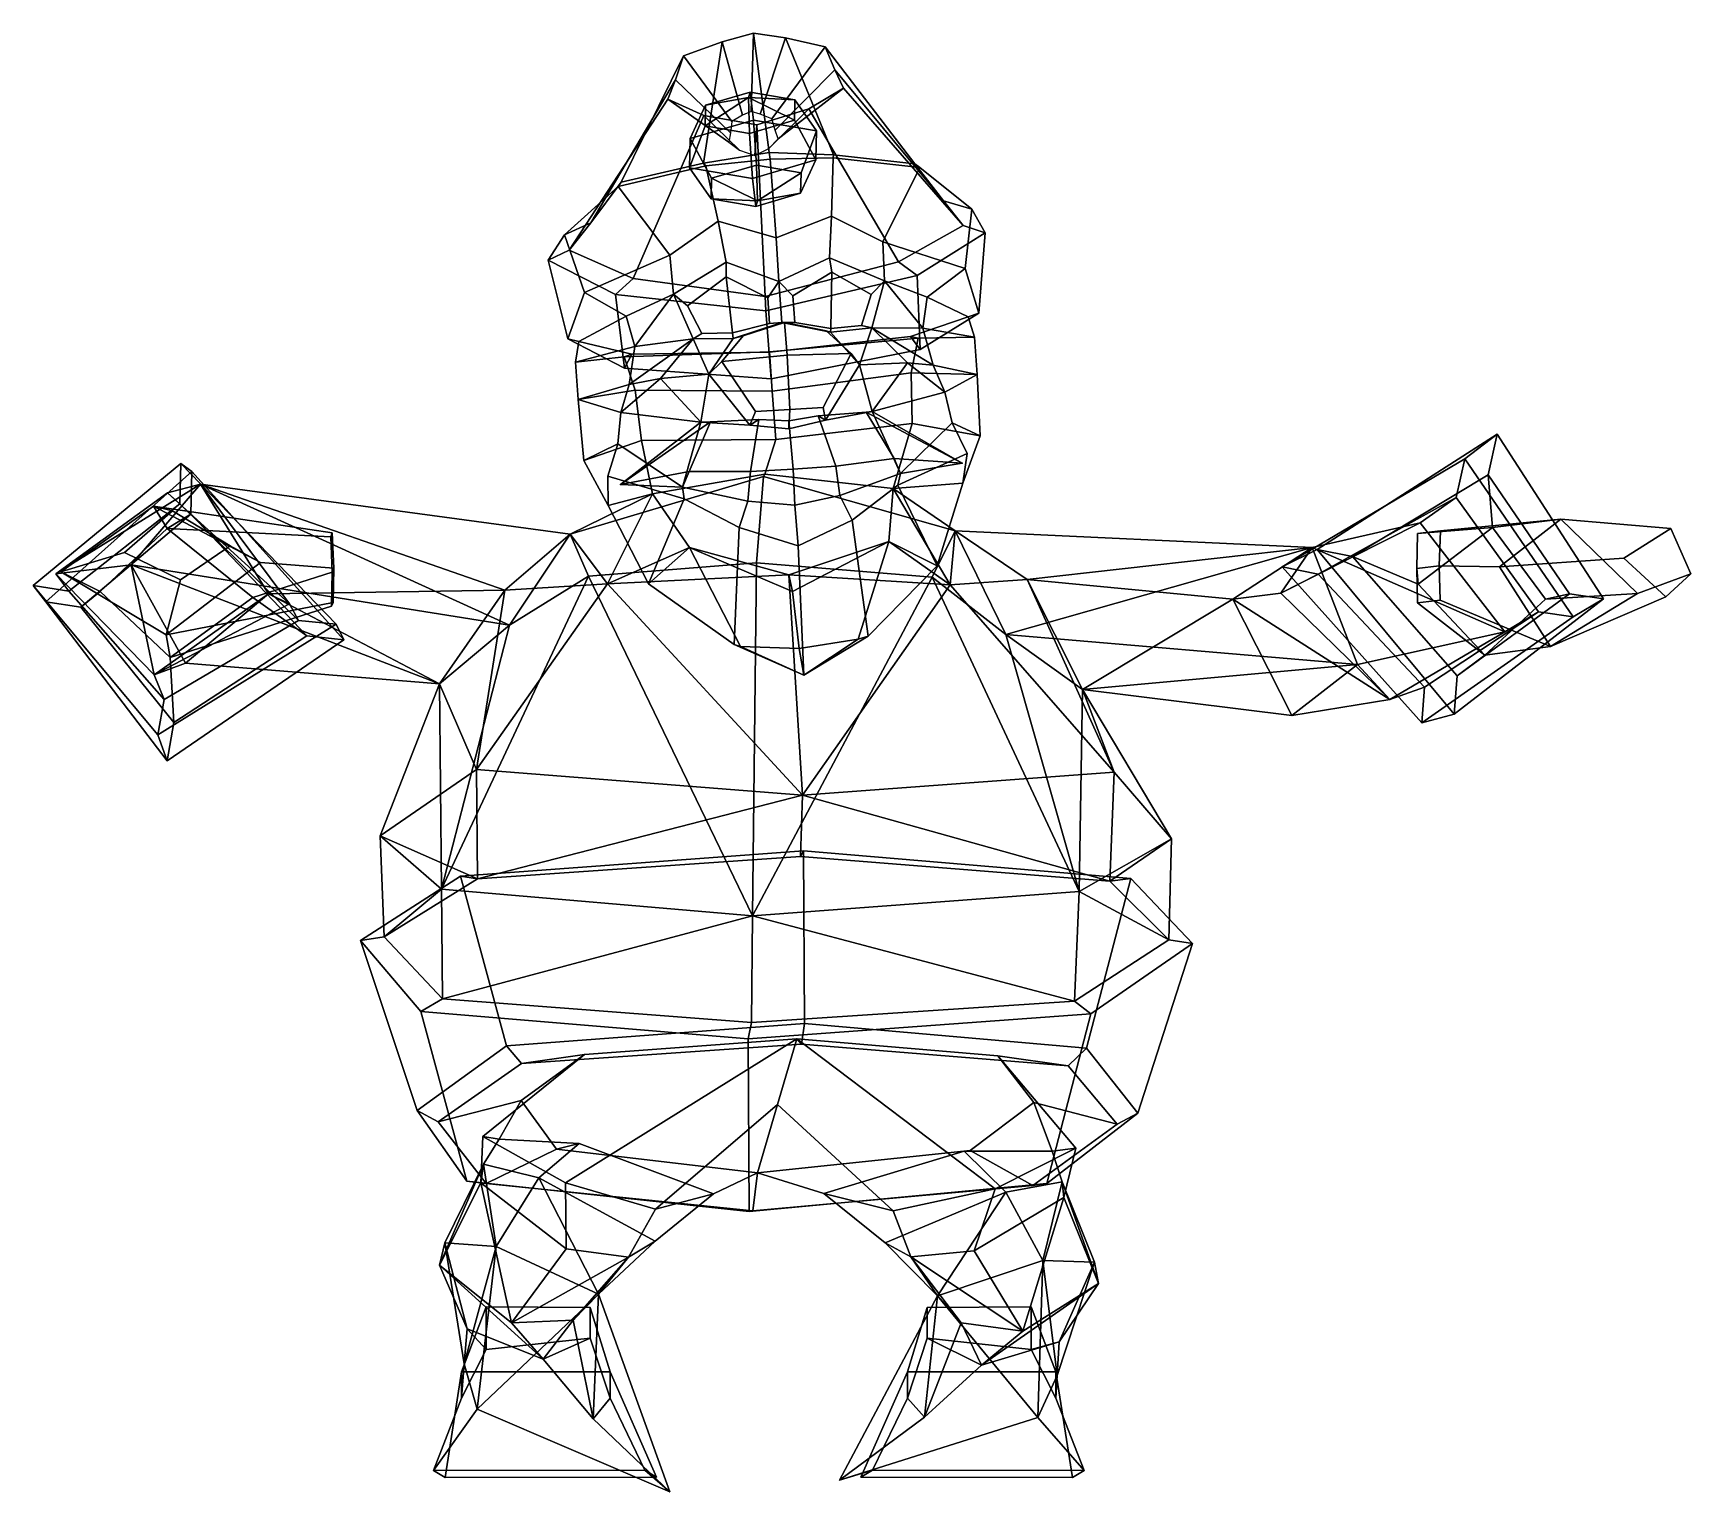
# Model space of a CAD drawing. Extents: x -229 to 297, y -158 to 306.
import ezdxf

# ---------------------------------------------------------------- set-up
doc = ezdxf.new("R2010")
doc.units = 0

msp = doc.modelspace()

# ---------------------------------------------------------------- linework, layer by layer
for p in [(65.963371, 169.107483, 64.76181), (-42.599651, 162.29068, 68.945084)]:
    msp.add_point(p)
for points in [[(4.630271, 267.676697, 61.024548), (-0.316108, 305.607971, -5.180928), (-10.290606, 302.865021, -6.272104), (-16.185564, 264.353638, 54.349392)], [(-1.100479, 280.745239, -64.501198), (-3.828835, 279.557404, -63.794846), (-10.290606, 302.865021, -6.272104), (-0.316108, 305.607971, -5.180928)], [(-1.100479, 280.745239, -64.501198), (-0.316108, 305.607971, -5.180928), (9.806448, 304.119659, -7.04316), (1.798556, 279.906006, -64.009499)], [(4.630271, 267.676697, 61.024548), (25.124779, 266.94754, 52.757576), (9.806448, 304.119659, -7.04316), (-0.316108, 305.607971, -5.180928)], [(-42.34407, 258.27179, 42.667709), (-16.185564, 264.353638, 54.349392), (-10.290606, 302.865021, -6.272104), (-22.617134, 298.462463, -8.324651)], [(-3.828835, 279.557404, -63.794846), (-7.169684, 277.604736, -62.635399), (-22.617134, 298.462463, -8.324651), (-10.290606, 302.865021, -6.272104)], [(1.798556, 279.906006, -64.009499), (9.806448, 304.119659, -7.04316), (22.386675, 301.271973, -10.051295), (5.431866, 278.385315, -63.116081)], [(5.431866, 278.385315, -63.116081), (22.386675, 301.271973, -10.051295), (25.443998, 293.97995, -15.37022), (6.515977, 274.856842, -61.031815)], [(50.865116, 264.124481, 39.076065), (22.386675, 301.271973, -10.051295), (9.806448, 304.119659, -7.04316), (25.124779, 266.94754, 52.757576)], [(60.062054, 252.404388, 12.429144), (25.443998, 293.97995, -15.37022), (22.386675, 301.271973, -10.051295), (50.865116, 264.124481, 39.076065)], [(-52.020313, 245.366608, 16.748028), (-42.34407, 258.27179, 42.667709), (-22.617134, 298.462463, -8.324651), (-25.151922, 290.82132, -13.429025)], [(-7.169684, 277.604736, -62.635399), (-7.651423, 273.979248, -60.491405), (-25.151922, 290.82132, -13.429025), (-22.617134, 298.462463, -8.324651)], [(-58.913609, 236.671326, -5.548073), (-52.020313, 245.366608, 16.748028), (-25.151922, 290.82132, -13.429025), (-27.501038, 284.638641, -17.53475)], [(-7.651423, 273.979248, -60.491405), (-8.125264, 271.0495, -58.758713), (-27.501038, 284.638641, -17.53475), (-25.151922, 290.82132, -13.429025)], [(6.515977, 274.856842, -61.031815), (25.443998, 293.97995, -15.37022), (28.214622, 288.116882, -19.672373), (7.475719, 272.0159, -59.353809)], [(66.258003, 244.531006, -10.371326), (28.214622, 288.116882, -19.672373), (25.443998, 293.97995, -15.37022), (60.062054, 252.404388, 12.429144)], [(-38.582764, 227.753815, -25.949068), (-58.913609, 236.671326, -5.548073), (-27.501038, 284.638641, -17.53475), (-16.107506, 279.449585, -22.073414)], [(-8.125264, 271.0495, -58.758713), (-4.75515, 268.423065, -57.211166), (-16.107506, 279.449585, -22.073414), (-27.501038, 284.638641, -17.53475)], [(-0.317242, 278.005402, -48.662613), (-1.348292, 286.883026, -61.347435), (-15.616786, 282.730499, -67.737862), (-20.49596, 272.132874, -57.700016)], [(-15.616786, 282.730499, -67.737862), (-1.878843, 285.138184, -78.087494), (-15.741692, 276.185486, -81.60247)], [(-1.878843, 285.138184, -78.087494), (-1.598104, 273.792908, -89.076721), (-15.741692, 276.185486, -81.60247)], [(-1.348292, 286.883026, -61.347435), (-1.878843, 285.138184, -78.087494), (-15.616786, 282.730499, -67.737862)], [(-1.348292, 286.883026, -61.347435), (12.795329, 284.490479, -68.821632), (-1.878843, 285.138184, -78.087494)], [(-1.878843, 285.138184, -78.087494), (12.670424, 277.945465, -82.686241), (-1.598104, 273.792908, -89.076721)], [(12.795329, 284.490479, -68.821632), (12.670424, 277.945465, -82.686241), (-1.878843, 285.138184, -78.087494)], [(-0.317242, 278.005402, -48.662613), (19.68483, 274.621857, -59.232697), (12.795329, 284.490479, -68.821632), (-1.348292, 286.883026, -61.347435)], [(7.475719, 272.0159, -59.353809), (28.214622, 288.116882, -19.672373), (17.233112, 281.530975, -23.352581), (4.580581, 269.001373, -57.567276)], [(19.68483, 274.621857, -59.232697), (19.508184, 265.365753, -78.840294), (12.670424, 277.945465, -82.686241), (12.795329, 284.490479, -68.821632)], [(45.696747, 233.045837, -29.196623), (17.233112, 281.530975, -23.352581), (28.214622, 288.116882, -19.672373), (66.258003, 244.531006, -10.371326)], [(3.38728, 221.946472, -45.752213), (-38.582764, 227.753815, -25.949068), (-16.107506, 279.449585, -22.073414), (0.701592, 276.523926, -25.481503)], [(-20.49596, 272.132874, -57.700016), (-15.616786, 282.730499, -67.737862), (-15.741692, 276.185486, -81.60247), (-20.672606, 262.87677, -77.307617)], [(-4.75515, 268.423065, -57.211166), (0.07271, 266.812073, -56.266178), (0.701592, 276.523926, -25.481503), (-16.107506, 279.449585, -22.073414)], [(4.580581, 269.001373, -57.567276), (17.233112, 281.530975, -23.352581), (0.701592, 276.523926, -25.481503), (0.07271, 266.812073, -56.266178)], [(3.38728, 221.946472, -45.752213), (0.701592, 276.523926, -25.481503), (17.233112, 281.530975, -23.352581), (45.696747, 233.045837, -29.196623)], [(-15.741692, 276.185486, -81.60247), (-1.598104, 273.792908, -89.076721), (-0.67053, 259.493195, -87.877724), (-20.672606, 262.87677, -77.307617)], [(-0.317242, 278.005402, -48.662613), (-20.49596, 272.132874, -57.700016), (-13.658161, 259.553192, -53.854012), (0.610333, 263.705688, -47.463593)], [(12.670424, 277.945465, -82.686241), (19.508184, 265.365753, -78.840294), (-0.67053, 259.493195, -87.877724), (-1.598104, 273.792908, -89.076721)], [(-0.317242, 278.005402, -48.662613), (0.610333, 263.705688, -47.463593), (14.753952, 261.313171, -54.937782), (19.68483, 274.621857, -59.232697)], [(19.68483, 274.621857, -59.232697), (14.753952, 261.313171, -54.937782), (14.629045, 254.768127, -68.802399), (19.508184, 265.365753, -78.840294)], [(-20.49596, 272.132874, -57.700016), (-20.672606, 262.87677, -77.307617), (-13.783068, 253.008148, -67.718628), (-13.658161, 259.553192, -53.854012)], [(-15.513602, 263.533997, 59.866814), (-16.185564, 264.353638, 54.349392), (-42.34407, 258.27179, 42.667709), (-43.354504, 256.904938, 48.054173)], [(-11.574131, 245.912109, 69.197556), (-15.513602, 263.533997, 59.866814), (-43.354504, 256.904938, 48.054173), (-26.908524, 235.068207, 60.494114)], [(4.934192, 265.573578, 65.484741), (4.630271, 267.676697, 61.024548), (-16.185564, 264.353638, 54.349392), (-15.513602, 263.533997, 59.866814)], [(6.857556, 240.672058, 74.821358), (4.934192, 265.573578, 65.484741), (-15.513602, 263.533997, 59.866814), (-11.574131, 245.912109, 69.197556)], [(0.610333, 263.705688, -47.463593), (-13.658161, 259.553192, -53.854012), (0.891062, 252.360474, -58.452759)], [(14.629045, 254.768127, -68.802399), (0.36052, 250.615601, -75.192871), (-0.67053, 259.493195, -87.877724), (19.508184, 265.365753, -78.840294)], [(0.610333, 263.705688, -47.463593), (0.891062, 252.360474, -58.452759), (14.753952, 261.313171, -54.937782)], [(4.934192, 265.573578, 65.484741), (24.985357, 266.076965, 58.306263), (25.124779, 266.94754, 52.757576), (4.630271, 267.676697, 61.024548)], [(6.857556, 240.672058, 74.821358), (24.479839, 247.479858, 68.0765), (24.985357, 266.076965, 58.306263), (4.934192, 265.573578, 65.484741)], [(24.479839, 247.479858, 68.0765), (40.771084, 239.317871, 57.886215), (52.448238, 262.920502, 44.362595), (24.985357, 266.076965, 58.306263)], [(24.985357, 266.076965, 58.306263), (52.448238, 262.920502, 44.362595), (50.865116, 264.124481, 39.076065), (25.124779, 266.94754, 52.757576)], [(52.448238, 262.920502, 44.362595), (69.021225, 249.701233, 14.510104), (60.062054, 252.404388, 12.429144), (50.865116, 264.124481, 39.076065)], [(-43.354504, 256.904938, 48.054173), (-42.34407, 258.27179, 42.667709), (-52.020313, 245.366608, 16.748028), (-60.385616, 241.575623, 19.496555)], [(-13.783068, 253.008148, -67.718628), (-20.672606, 262.87677, -77.307617), (-0.67053, 259.493195, -87.877724), (0.36052, 250.615601, -75.192871)], [(-13.658161, 259.553192, -53.854012), (-13.783068, 253.008148, -67.718628), (0.891062, 252.360474, -58.452759)], [(14.753952, 261.313171, -54.937782), (0.891062, 252.360474, -58.452759), (14.629045, 254.768127, -68.802399)], [(40.771084, 239.317871, 57.886215), (66.925316, 230.834869, 39.598503), (69.021225, 249.701233, 14.510104), (52.448238, 262.920502, 44.362595)], [(-26.908524, 235.068207, 60.494114), (-43.354504, 256.904938, 48.054173), (-60.385616, 241.575623, 19.496555), (-54.032806, 223.239777, 44.259396)], [(0.891062, 252.360474, -58.452759), (-13.783068, 253.008148, -67.718628), (0.36052, 250.615601, -75.192871)], [(0.891062, 252.360474, -58.452759), (0.36052, 250.615601, -75.192871), (14.629045, 254.768127, -68.802399)], [(69.021225, 249.701233, 14.510104), (73.242737, 242.201172, -11.416227), (66.258003, 244.531006, -10.371326), (60.062054, 252.404388, 12.429144)], [(66.925316, 230.834869, 39.598503), (71.201149, 216.748932, 3.050301), (73.242737, 242.201172, -11.416227), (69.021225, 249.701233, 14.510104)], [(-60.385616, 241.575623, 19.496555), (-52.020313, 245.366608, 16.748028), (-58.913609, 236.671326, -5.548073), (-65.612022, 233.48233, -6.065719)], [(-11.574131, 245.912109, 69.197556), (-26.908524, 235.068207, 60.494114), (-25.794008, 222.785522, 61.430492), (-8.995593, 232.931396, 72.238167)], [(6.857556, 240.672058, 74.821358), (-11.574131, 245.912109, 69.197556), (-8.995593, 232.931396, 72.238167), (7.729672, 226.730896, 74.736641)], [(6.857556, 240.672058, 74.821358), (7.729672, 226.730896, 74.736641), (23.779226, 234.261353, 71.078789), (24.479839, 247.479858, 68.0765)], [(24.479839, 247.479858, 68.0765), (23.779226, 234.261353, 71.078789), (41.274529, 226.996826, 58.846134), (40.771084, 239.317871, 57.886215)], [(73.242737, 242.201172, -11.416227), (51.671406, 228.68219, -31.833055), (45.696747, 233.045837, -29.196623), (66.258003, 244.531006, -10.371326)], [(-54.032806, 223.239777, 44.259396), (-60.385616, 241.575623, 19.496555), (-65.612022, 233.48233, -6.065719), (-59.304516, 208.554321, 8.079093)], [(54.802147, 221.795776, 41.588837), (66.925316, 230.834869, 39.598503), (40.771084, 239.317871, 57.886215), (41.274529, 226.996826, 58.846134)], [(71.201149, 216.748932, 3.050301), (52.615505, 205.160217, -21.27718), (51.671406, 228.68219, -31.833055), (73.242737, 242.201172, -11.416227)], [(-65.612022, 233.48233, -6.065719), (-58.913609, 236.671326, -5.548073), (-38.582764, 227.753815, -25.949068), (-44.14996, 222.665466, -28.140759)], [(-59.304516, 208.554321, 8.079093), (-65.612022, 233.48233, -6.065719), (-44.14996, 222.665466, -28.140759), (-41.336758, 199.260834, -17.656904)], [(-40.758957, 215.79541, 45.271107), (-25.794008, 222.785522, 61.430492), (-26.908524, 235.068207, 60.494114), (-54.032806, 223.239777, 44.259396)], [(-9.037699, 228.282227, 70.619377), (-8.995593, 232.931396, 72.238167), (-25.794008, 222.785522, 61.430492), (-21.336418, 219.036194, 61.495525)], [(-9.037699, 228.282227, 70.619377), (4.200014, 221.622467, 72.452965), (7.729672, 226.730896, 74.736641), (-8.995593, 232.931396, 72.238167)], [(51.671406, 228.68219, -31.833055), (3.542481, 217.435944, -49.074512), (3.38728, 221.946472, -45.752213), (45.696747, 233.045837, -29.196623)], [(24.521624, 229.738464, 69.170097), (23.779226, 234.261353, 71.078789), (7.729672, 226.730896, 74.736641), (12.15633, 222.246277, 72.325356)], [(24.521624, 229.738464, 69.170097), (36.996025, 222.592163, 56.625759), (41.274529, 226.996826, 58.846134), (23.779226, 234.261353, 71.078789)], [(-44.14996, 222.665466, -28.140759), (-38.582764, 227.753815, -25.949068), (3.38728, 221.946472, -45.752213), (3.542481, 217.435944, -49.074512)], [(-6.994915, 210.484741, 70.136894), (-9.037699, 228.282227, 70.619377), (-21.336418, 219.036194, 61.495525), (-16.714855, 210.287567, 65.12468)], [(4.200014, 221.622467, 72.452965), (-9.037699, 228.282227, 70.619377), (-6.994915, 210.484741, 70.136894), (4.775233, 213.420837, 74.016075)], [(52.615505, 205.160217, -21.27718), (5.2871, 195.84848, -38.976254), (3.542481, 217.435944, -49.074512), (51.671406, 228.68219, -31.833055)], [(4.775233, 213.420837, 74.016075), (8.643094, 213.714264, 77.230461), (7.729672, 226.730896, 74.736641), (4.200014, 221.622467, 72.452965)], [(12.761602, 213.710571, 74.123917), (12.15633, 222.246277, 72.325356), (7.729672, 226.730896, 74.736641), (8.643094, 213.714264, 77.230461)], [(12.15633, 222.246277, 72.325356), (12.761602, 213.710571, 74.123917), (24.231125, 211.832977, 68.323227), (24.521624, 229.738464, 69.170097)], [(24.231125, 211.832977, 68.323227), (33.935085, 212.808594, 61.31115), (36.996025, 222.592163, 56.625759), (24.521624, 229.738464, 69.170097)], [(33.935085, 212.808594, 61.31115), (37.244286, 212.084167, 64.232704), (41.274529, 226.996826, 58.846134), (36.996025, 222.592163, 56.625759)], [(37.244286, 212.084167, 64.232704), (53.400284, 211.895813, 42.804955), (41.274529, 226.996826, 58.846134)], [(53.400284, 211.895813, 42.804955), (54.802147, 221.795776, 41.588837), (41.274529, 226.996826, 58.846134)], [(66.925316, 230.834869, 39.598503), (54.802147, 221.795776, 41.588837), (67.815125, 215.509827, 3.186571), (71.201149, 216.748932, 3.050301)], [(-54.032806, 223.239777, 44.259396), (-59.304516, 208.554321, 8.079093), (-55.789833, 207.748535, 7.949458), (-40.758957, 215.79541, 45.271107)], [(-41.336758, 199.260834, -17.656904), (-44.14996, 222.665466, -28.140759), (3.542481, 217.435944, -49.074512), (5.2871, 195.84848, -38.976254)], [(-38.042465, 206.153992, 46.328533), (-25.794008, 222.785522, 61.430492), (-40.758957, 215.79541, 45.271107)], [(-19.531738, 208.519165, 66.420464), (-25.794008, 222.785522, 61.430492), (-38.042465, 206.153992, 46.328533)], [(-16.714855, 210.287567, 65.12468), (-21.336418, 219.036194, 61.495525), (-25.794008, 222.785522, 61.430492), (-19.531738, 208.519165, 66.420464)], [(54.802147, 221.795776, 41.588837), (53.400284, 211.895813, 42.804955), (69.84761, 209.066467, 4.460022), (67.815125, 215.509827, 3.186571)], [(71.201149, 216.748932, 3.050301), (67.815125, 215.509827, 3.186571), (49.572605, 209.265533, -23.120903), (52.615505, 205.160217, -21.27718)], [(-40.758957, 215.79541, 45.271107), (-55.789833, 207.748535, 7.949458), (-56.897972, 201.107971, 9.343927), (-38.042465, 206.153992, 46.328533)], [(10.344678, 203.381927, 97.515289), (9.494039, 213.743896, 92.324974), (-3.597908, 209.488525, 89.424644), (-10.429913, 201.356262, 91.59903)], [(-6.994915, 210.484741, 70.136894), (-6.753593, 208.695557, 72.588234), (8.643094, 213.714264, 77.230461), (4.775233, 213.420837, 74.016075)], [(9.494039, 213.743896, 92.324974), (8.643094, 213.714264, 77.230461), (-6.753593, 208.695557, 72.588234), (-3.597908, 209.488525, 89.424644)], [(9.494039, 213.743896, 92.324974), (22.753838, 211.143188, 88.409233), (24.144581, 210.635681, 71.397629), (8.643094, 213.714264, 77.230461)], [(24.231125, 211.832977, 68.323227), (12.761602, 213.710571, 74.123917), (8.643094, 213.714264, 77.230461), (24.144581, 210.635681, 71.397629)], [(10.344678, 203.381927, 97.515289), (30.694508, 203.938477, 90.014374), (22.753838, 211.143188, 88.409233), (9.494039, 213.743896, 92.324974)], [(30.694508, 203.938477, 90.014374), (33.371025, 200.342407, 71.883842), (24.144581, 210.635681, 71.397629), (22.753838, 211.143188, 88.409233)], [(24.231125, 211.832977, 68.323227), (24.144581, 210.635681, 71.397629), (37.244286, 212.084167, 64.232704), (33.935085, 212.808594, 61.31115)], [(33.371025, 200.342407, 71.883842), (37.244286, 212.084167, 64.232704), (24.144581, 210.635681, 71.397629)], [(48.547928, 200.894165, 68.143951), (37.244286, 212.084167, 64.232704), (33.371025, 200.342407, 71.883842)], [(48.547928, 200.894165, 68.143951), (56.728252, 200.151764, 43.530716), (37.244286, 212.084167, 64.232704)], [(56.728252, 200.151764, 43.530716), (53.400284, 211.895813, 42.804955), (37.244286, 212.084167, 64.232704)], [(69.84761, 209.066467, 4.460022), (51.913582, 208.727722, -26.22349), (49.572605, 209.265533, -23.120903), (67.815125, 215.509827, 3.186571)], [(53.400284, 211.895813, 42.804955), (56.728252, 200.151764, 43.530716), (70.735916, 197.2836, 7.718962), (69.84761, 209.066467, 4.460022)], [(-59.304516, 208.554321, 8.079093), (-41.336758, 199.260834, -17.656904), (-38.980808, 203.70517, -19.708662), (-55.789833, 207.748535, 7.949458)], [(-56.897972, 201.107971, 9.343927), (-55.789833, 207.748535, 7.949458), (-38.980808, 203.70517, -19.708662), (-41.467159, 202.864258, -22.625237)], [(-38.042465, 206.153992, 46.328533), (-56.897972, 201.107971, 9.343927), (-56.055149, 189.322235, 12.604619), (-39.811985, 194.089905, 47.250713)], [(-39.811985, 194.089905, 47.250713), (-19.531738, 208.519165, 66.420464), (-38.042465, 206.153992, 46.328533)], [(-29.926105, 195.966705, 71.167801), (-19.531738, 208.519165, 66.420464), (-39.811985, 194.089905, 47.250713)], [(-29.926105, 195.966705, 71.167801), (-14.557475, 197.332916, 73.730682), (-19.531738, 208.519165, 66.420464)], [(-6.994915, 210.484741, 70.136894), (-16.714855, 210.287567, 65.12468), (-19.531738, 208.519165, 66.420464), (-6.753593, 208.695557, 72.588234)], [(-14.557475, 197.332916, 73.730682), (-6.753593, 208.695557, 72.588234), (-19.531738, 208.519165, 66.420464)], [(-10.429913, 201.356262, 91.59903), (-3.597908, 209.488525, 89.424644), (-6.753593, 208.695557, 72.588234), (-14.557475, 197.332916, 73.730682)], [(51.913582, 208.727722, -26.22349), (4.705695, 204.396912, -40.134682), (4.75138, 204.274811, -39.148048), (49.572605, 209.265533, -23.120903)], [(49.697685, 197.798828, -26.78314), (5.587202, 191.929749, -37.57383), (4.705695, 204.396912, -40.134682), (51.913582, 208.727722, -26.22349)], [(52.615505, 205.160217, -21.27718), (49.572605, 209.265533, -23.120903), (4.75138, 204.274811, -39.148048), (5.2871, 195.84848, -38.976254)], [(70.735916, 197.2836, 7.718962), (49.697685, 197.798828, -26.78314), (51.913582, 208.727722, -26.22349), (69.84761, 209.066467, 4.460022)], [(-56.055149, 189.322235, 12.604619), (-56.897972, 201.107971, 9.343927), (-41.467159, 202.864258, -22.625237), (-37.953011, 192.295105, -23.405684)], [(-41.467159, 202.864258, -22.625237), (-38.980808, 203.70517, -19.708662), (4.75138, 204.274811, -39.148048), (4.705695, 204.396912, -40.134682)], [(-37.953011, 192.295105, -23.405684), (-41.467159, 202.864258, -22.625237), (4.705695, 204.396912, -40.134682), (5.587202, 191.929749, -37.57383)], [(-41.336758, 199.260834, -17.656904), (5.2871, 195.84848, -38.976254), (4.75138, 204.274811, -39.148048), (-38.980808, 203.70517, -19.708662)], [(0.302739, 185.436127, 87.509476), (-10.429913, 201.356262, 91.59903), (-14.557475, 197.332916, 73.730682), (-1.457532, 181.191803, 74.40197)], [(11.240031, 186.098145, 92.586693), (10.344678, 203.381927, 97.515289), (-10.429913, 201.356262, 91.59903), (0.302739, 185.436127, 87.509476)], [(11.240031, 186.098145, 92.586693), (21.752758, 186.78302, 86.682938), (30.694508, 203.938477, 90.014374), (10.344678, 203.381927, 97.515289)], [(21.752758, 186.78302, 86.682938), (22.480064, 182.694885, 73.479584), (33.371025, 200.342407, 71.883842), (30.694508, 203.938477, 90.014374)], [(22.480064, 182.694885, 73.479584), (37.386723, 185.510803, 66.541893), (33.371025, 200.342407, 71.883842)], [(37.386723, 185.510803, 66.541893), (48.547928, 200.894165, 68.143951), (33.371025, 200.342407, 71.883842)], [(37.386723, 185.510803, 66.541893), (60.479691, 191.658722, 43.540653), (48.547928, 200.894165, 68.143951)], [(60.479691, 191.658722, 43.540653), (56.728252, 200.151764, 43.530716), (48.547928, 200.894165, 68.143951)], [(56.728252, 200.151764, 43.530716), (60.479691, 191.658722, 43.540653), (70.735916, 197.2836, 7.718962)], [(-42.461342, 185.194946, 47.507294), (-29.926105, 195.966705, 71.167801), (-39.811985, 194.089905, 47.250713)], [(-17.08675, 182.090332, 68.64093), (-29.926105, 195.966705, 71.167801), (-42.461342, 185.194946, 47.507294)], [(-17.08675, 182.090332, 68.64093), (-14.557475, 197.332916, 73.730682), (-29.926105, 195.966705, 71.167801)], [(-1.457532, 181.191803, 74.40197), (-14.557475, 197.332916, 73.730682), (-17.08675, 182.090332, 68.64093)], [(50.048214, 181.67569, -22.369341), (6.780222, 176.562561, -31.654272), (5.587202, 191.929749, -37.57383), (49.697685, 197.798828, -26.78314)], [(71.618416, 177.80954, 10.771987), (50.048214, 181.67569, -22.369341), (49.697685, 197.798828, -26.78314), (70.735916, 197.2836, 7.718962)], [(62.816513, 181.858154, 44.481339), (71.618416, 177.80954, 10.771987), (70.735916, 197.2836, 7.718962), (60.479691, 191.658722, 43.540653)], [(-39.811985, 194.089905, 47.250713), (-56.055149, 189.322235, 12.604619), (-42.461342, 185.194946, 47.507294)], [(-54.261707, 169.905396, 15.622543), (-56.055149, 189.322235, 12.604619), (-37.953011, 192.295105, -23.405684), (-35.94759, 176.27594, -19.055653)], [(-35.94759, 176.27594, -19.055653), (-37.953011, 192.295105, -23.405684), (5.587202, 191.929749, -37.57383), (6.780222, 176.562561, -31.654272)], [(62.816513, 181.858154, 44.481339), (60.479691, 191.658722, 43.540653), (37.386723, 185.510803, 66.541893), (46.391499, 165.813751, 74.542824)], [(-43.4767, 175.183899, 48.577148), (-42.461342, 185.194946, 47.507294), (-56.055149, 189.322235, 12.604619), (-54.261707, 169.905396, 15.622543)], [(-43.4767, 175.183899, 48.577148), (-22.920786, 161.461548, 77.213638), (-17.08675, 182.090332, 68.64093), (-42.461342, 185.194946, 47.507294)], [(11.240031, 186.098145, 92.586693), (0.302739, 185.436127, 87.509476), (-1.457532, 181.191803, 74.40197), (10.883111, 179.935974, 80.319695)], [(11.240031, 186.098145, 92.586693), (10.883111, 179.935974, 80.319695), (22.480064, 182.694885, 73.479584), (21.752758, 186.78302, 86.682938)], [(35.48661, 185.302704, 81.336365), (37.386723, 185.510803, 66.541893), (22.480064, 182.694885, 73.479584), (20.165121, 184.111694, 82.069229)], [(20.165121, 184.111694, 82.069229), (25.814976, 168.110962, 94.739708), (44.395237, 170.52832, 84.808472), (35.48661, 185.302704, 81.336365)], [(35.48661, 185.302704, 81.336365), (65.963371, 169.107483, 64.76181), (37.386723, 185.510803, 66.541893)], [(44.395237, 170.52832, 84.808472), (65.963371, 169.107483, 64.76181), (35.48661, 185.302704, 81.336365)], [(65.963371, 169.107483, 64.76181), (46.391499, 165.813751, 74.542824), (37.386723, 185.510803, 66.541893)], [(-20.748079, 166.437866, 87.318649), (-14.047161, 182.192444, 83.245056), (-42.599651, 162.29068, 68.945084)], [(-14.047161, 182.192444, 83.245056), (-17.08675, 182.090332, 68.64093), (-42.599651, 162.29068, 68.945084)], [(-42.599651, 162.29068, 68.945084), (-17.08675, 182.090332, 68.64093), (-22.920786, 161.461548, 77.213638)], [(1.313851, 182.927979, 82.795631), (-14.047161, 182.192444, 83.245056), (-20.748079, 166.437866, 87.318649), (-1.305251, 166.40802, 95.784737)], [(-14.047161, 182.192444, 83.245056), (1.313851, 182.927979, 82.795631), (-1.457532, 181.191803, 74.40197), (-17.08675, 182.090332, 68.64093)], [(10.919316, 182.479004, 85.403297), (10.883111, 179.935974, 80.319695), (-1.457532, 181.191803, 74.40197), (1.313851, 182.927979, 82.795631)], [(-1.305251, 166.40802, 95.784737), (12.290717, 167.135193, 95.99012), (10.919316, 182.479004, 85.403297), (1.313851, 182.927979, 82.795631)], [(44.069305, 161.059265, 7.574419), (3.308207, 165.63028, -9.721193), (6.780222, 176.562561, -31.654272), (50.048214, 181.67569, -22.369341)], [(10.919316, 182.479004, 85.403297), (20.165121, 184.111694, 82.069229), (22.480064, 182.694885, 73.479584), (10.883111, 179.935974, 80.319695)], [(25.814976, 168.110962, 94.739708), (20.165121, 184.111694, 82.069229), (10.919316, 182.479004, 85.403297), (12.290717, 167.135193, 95.99012)], [(66.149673, 162.678528, 16.554325), (44.069305, 161.059265, 7.574419), (50.048214, 181.67569, -22.369341), (71.618416, 177.80954, 10.771987)], [(62.816513, 181.858154, 44.481339), (46.391499, 165.813751, 74.542824), (45.559383, 162.048523, 65.419083), (67.486801, 172.16272, 48.479652)], [(66.149673, 162.678528, 16.554325), (71.618416, 177.80954, 10.771987), (62.816513, 181.858154, 44.481339), (67.486801, 172.16272, 48.479652)], [(-46.518864, 155.603943, 20.895798), (-54.261707, 169.905396, 15.622543), (-35.94759, 176.27594, -19.055653), (-32.434883, 159.33374, 10.652818)], [(-46.518864, 155.603943, 20.895798), (-46.579086, 165.000397, 52.874969), (-43.4767, 175.183899, 48.577148), (-54.261707, 169.905396, 15.622543)], [(-43.4767, 175.183899, 48.577148), (-46.579086, 165.000397, 52.874969), (-22.3267, 157.785889, 68.034943), (-22.920786, 161.461548, 77.213638)], [(-32.434883, 159.33374, 10.652818), (-35.94759, 176.27594, -19.055653), (6.780222, 176.562561, -31.654272), (3.308207, 165.63028, -9.721193)], [(167.618286, 136.136902, 89.371056), (178.73793, 141.616852, 120.088882), (235.895828, 178.254761, 93.327843), (225.637833, 170.47818, 63.599716)], [(178.73793, 141.616852, 120.088882), (189.982788, 139.400269, 116.751015), (233.041733, 165.37561, 96.685341), (235.895828, 178.254761, 93.327843)], [(269.621887, 126.039124, 92.674904), (259.987152, 120.304626, 61.509174), (225.637833, 170.47818, 63.599716), (235.895828, 178.254761, 93.327843)], [(269.621887, 126.039124, 92.674904), (235.895828, 178.254761, 93.327843), (233.041733, 165.37561, 96.685341), (258.834259, 127.598938, 95.982849)], [(-225.17453, 125.088013, 111.852882), (-178.717239, 166.387695, 112.490074), (-182.292465, 168.97937, 80.397011), (-229.154861, 130.191559, 79.370178)], [(-229.154861, 130.191559, 79.370178), (-182.292465, 168.97937, 80.397011), (-182.556305, 156.11853, 78.506973), (-217.817444, 128.410645, 77.954582)], [(-132.852753, 117.929443, 67.772652), (-144.861313, 119.121155, 69.168571), (-182.556305, 156.11853, 78.506973), (-182.292465, 168.97937, 80.397011)], [(-132.852753, 117.929443, 67.772652), (-182.292465, 168.97937, 80.397011), (-178.717239, 166.387695, 112.490074), (-130.420563, 113.02301, 100.441795)], [(25.814976, 168.110962, 94.739708), (27.07445, 158.860504, 85.071289), (46.391499, 165.813751, 74.542824), (44.395237, 170.52832, 84.808472)], [(46.391499, 165.813751, 74.542824), (65.963371, 169.107483, 64.76181), (44.395237, 170.52832, 84.808472)], [(45.559383, 162.048523, 65.419083), (57.959251, 136.51828, 35.852692), (66.149673, 162.678528, 16.554325), (67.486801, 172.16272, 48.479652)], [(167.618286, 136.136902, 89.371056), (225.637833, 170.47818, 63.599716), (222.837158, 158.198853, 66.827339), (179.056503, 133.84259, 85.983208)], [(259.987152, 120.304626, 61.509174), (249.032913, 121.84845, 64.875725), (222.837158, 158.198853, 66.827339), (225.637833, 170.47818, 63.599716)], [(-225.17453, 125.088013, 111.852882), (-213.99971, 123.372864, 110.463562), (-179.077316, 152.923645, 110.519905), (-178.717239, 166.387695, 112.490074)], [(-130.420563, 113.02301, 100.441795), (-178.717239, 166.387695, 112.490074), (-179.077316, 152.923645, 110.519905), (-142.216415, 114.232697, 101.818794)], [(2.885341, 164.866241, -13.265347), (-58.557827, 146.553833, -8.723627), (-32.434883, 159.33374, 10.652818), (3.308207, 165.63028, -9.721193)], [(2.885341, 164.866241, -13.265347), (0.589283, 137.458191, -60.055397), (-52.772835, 133.206787, -51.406872), (-58.557827, 146.553833, -8.723627)], [(-22.3267, 157.785889, 68.034943), (-46.579086, 165.000397, 52.874969), (-46.518864, 155.603943, 20.895798), (-33.670124, 130.764771, 39.383461)], [(-22.920786, 161.461548, 77.213638), (-20.748079, 166.437866, 87.318649), (-42.599651, 162.29068, 68.945084)], [(-1.305251, 166.40802, 95.784737), (-20.748079, 166.437866, 87.318649), (-22.920786, 161.461548, 77.213638), (-2.136792, 157.026306, 86.196884)], [(12.290717, 167.135193, 95.99012), (-1.305251, 166.40802, 95.784737), (-2.136792, 157.026306, 86.196884), (12.835907, 155.733551, 91.559364)], [(2.885341, 164.866241, -13.265347), (63.709919, 147.549316, -14.629132), (56.452492, 132.91037, -57.189999), (0.589283, 137.458191, -60.055397)], [(3.308207, 165.63028, -9.721193), (44.069305, 161.059265, 7.574419), (63.709919, 147.549316, -14.629132), (2.885341, 164.866241, -13.265347)], [(12.290717, 167.135193, 95.99012), (12.835907, 155.733551, 91.559364), (27.07445, 158.860504, 85.071289), (25.814976, 168.110962, 94.739708)], [(31.015095, 150.942688, 87.763573), (45.559383, 162.048523, 65.419083), (46.391499, 165.813751, 74.542824), (27.07445, 158.860504, 85.071289)], [(210.771927, 130.613617, 106.270927), (234.370911, 148.663757, 87.315002), (233.041733, 165.37561, 96.685341), (189.982788, 139.400269, 116.751015)], [(251.245987, 125.91214, 79.365402), (258.834259, 127.598938, 95.982849), (233.041733, 165.37561, 96.685341), (234.370911, 148.663757, 87.315002)], [(-221.981018, 133.904724, 42.500809), (-186.443497, 159.688232, 42.738358), (-175.95314, 162.361237, -9.714578)], [(-221.981018, 133.904724, 42.500809), (-175.95314, 162.361237, -9.714578), (-198.06691, 136.839508, -36.845009)], [(-217.817444, 128.410645, 77.954582), (-182.556305, 156.11853, 78.506973), (-186.443497, 159.688232, 42.738358), (-221.981018, 133.904724, 42.500809)], [(-77.875984, 117.650452, -39.184933), (-198.06691, 136.839508, -36.845009), (-175.95314, 162.361237, -9.714578)], [(-147.745804, 124.452362, 33.560764), (-175.95314, 162.361237, -9.714578), (-186.443497, 159.688232, 42.738358)], [(-186.443497, 159.688232, 42.738358), (-182.556305, 156.11853, 78.506973), (-144.861313, 119.121155, 69.168571), (-147.745804, 124.452362, 33.560764)], [(-79.312721, 128.70813, 34.680798), (-58.557827, 146.553833, -8.723627), (-175.95314, 162.361237, -9.714578)], [(-79.312721, 128.70813, 34.680798), (-175.95314, 162.361237, -9.714578), (-154.391006, 127.612549, 23.313753)], [(-77.875984, 117.650452, -39.184933), (-175.95314, 162.361237, -9.714578), (-58.557827, 146.553833, -8.723627)], [(-147.745804, 124.452362, 33.560764), (-154.391006, 127.612549, 23.313753), (-175.95314, 162.361237, -9.714578)], [(-58.557827, 146.553833, -8.723627), (-46.757549, 130.719086, 43.741993), (-32.434883, 159.33374, 10.652818)], [(-46.757549, 130.719086, 43.741993), (-20.67275, 142.254089, 33.883606), (-32.434883, 159.33374, 10.652818)], [(-33.670124, 130.764771, 39.383461), (-46.518864, 155.603943, 20.895798), (-32.434883, 159.33374, 10.652818), (-20.67275, 142.254089, 33.883606)], [(-4.839562, 148.691345, 89.145164), (-2.136792, 157.026306, 86.196884), (-22.920786, 161.461548, 77.213638), (-22.3267, 157.785889, 68.034943)], [(13.80793, 142.803741, 95.715401), (31.015095, 150.942688, 87.763573), (27.07445, 158.860504, 85.071289), (12.835907, 155.733551, 91.559364)], [(36.052876, 114.177643, 71.843491), (57.959251, 136.51828, 35.852692), (45.559383, 162.048523, 65.419083), (31.015095, 150.942688, 87.763573)], [(57.959251, 136.51828, 35.852692), (42.6768, 144.219757, 30.37681), (44.069305, 161.059265, 7.574419), (66.149673, 162.678528, 16.554325)], [(62.153023, 130.398834, 37.494152), (44.069305, 161.059265, 7.574419), (42.6768, 144.219757, 30.37681)], [(63.709919, 147.549316, -14.629132), (44.069305, 161.059265, 7.574419), (62.153023, 130.398834, 37.494152)], [(211.435455, 150.180115, 33.46648), (167.140457, 127.781372, 52.428368), (179.056503, 133.84259, 85.983208), (222.837158, 158.198853, 66.827339)], [(249.032913, 121.84845, 64.875725), (238.343704, 115.576965, 30.950825), (211.435455, 150.180115, 33.46648), (222.837158, 158.198853, 66.827339)], [(-220.352646, 134.578491, 136.691452), (-190.957779, 155.452087, 132.252975), (-186.601425, 148.292664, 98.82888), (-207.883911, 128.333618, 101.674789)], [(-200.09877, 140.669556, 192.871887), (-184.869705, 153.970978, 201.039108), (-190.957779, 155.452087, 132.252975), (-220.352646, 134.578491, 136.691452)], [(-207.883911, 128.333618, 101.674789), (-186.601425, 148.292664, 98.82888), (-179.077316, 152.923645, 110.519905), (-213.99971, 123.372864, 110.463562)], [(-182.306015, 132.022369, 205.359634), (-166.528976, 142.847839, 202.51741), (-184.869705, 153.970978, 201.039108), (-200.09877, 140.669556, 192.871887)], [(-166.528976, 142.847839, 202.51741), (-156.948807, 137.539032, 148.842407), (-190.957779, 155.452087, 132.252975), (-184.869705, 153.970978, 201.039108)], [(-134.14183, 146.905945, 146.724991), (-134.589722, 145.721893, 133.846329), (-186.601425, 148.292664, 98.82888), (-190.957779, 155.452087, 132.252975)], [(-133.6297, 135.701202, 148.590805), (-134.14183, 146.905945, 146.724991), (-190.957779, 155.452087, 132.252975), (-156.948807, 137.539032, 148.842407)], [(-159.324127, 126.390289, 98.505875), (-142.216415, 114.232697, 101.818794), (-179.077316, 152.923645, 110.519905), (-186.601425, 148.292664, 98.82888)], [(-6.451111, 111.508789, 73.4813), (-4.839562, 148.691345, 89.145164), (-22.3267, 157.785889, 68.034943), (-33.670124, 130.764771, 39.383461)], [(13.80793, 142.803741, 95.715401), (12.835907, 155.733551, 91.559364), (-2.136792, 157.026306, 86.196884), (-4.839562, 148.691345, 89.145164)], [(-134.202576, 134.515045, 135.698364), (-159.324127, 126.390289, 98.505875), (-186.601425, 148.292664, 98.82888), (-134.589722, 145.721893, 133.846329)], [(15.662712, 101.767136, 76.9795), (13.80793, 142.803741, 95.715401), (-4.839562, 148.691345, 89.145164), (-6.451111, 111.508789, 73.4813)], [(15.662712, 101.767136, 76.9795), (36.052876, 114.177643, 71.843491), (31.015095, 150.942688, 87.763573), (13.80793, 142.803741, 95.715401)], [(79.780746, 114.628479, -42.804276), (56.452492, 132.91037, -57.189999), (63.709919, 147.549316, -14.629132)], [(86.567772, 132.177795, 30.737103), (63.709919, 147.549316, -14.629132), (62.153023, 130.398834, 37.494152)], [(86.567772, 132.177795, 30.737103), (177.066483, 142.32843, -5.877478), (63.709919, 147.549316, -14.629132)], [(79.780746, 114.628479, -42.804276), (63.709919, 147.549316, -14.629132), (177.066483, 142.32843, -5.877478)], [(167.140457, 127.781372, 52.428368), (211.435455, 150.180115, 33.46648), (177.066483, 142.32843, -5.877478)], [(238.343704, 115.576965, 30.950825), (177.066483, 142.32843, -5.877478), (211.435455, 150.180115, 33.46648)], [(210.317856, 135.612579, 148.948914), (210.585403, 146.786011, 146.88591), (234.370911, 148.663757, 87.315002), (210.771927, 130.613617, 106.270927)], [(217.473679, 136.46286, 159.72023), (217.833939, 147.623108, 157.573273), (210.585403, 146.786011, 146.88591), (210.317856, 135.612579, 148.948914)], [(217.833939, 147.623108, 157.573273), (256.078918, 151.319031, 112.471291), (234.370911, 148.663757, 87.315002), (210.585403, 146.786011, 146.88591)], [(217.473679, 136.46286, 159.72023), (236.622772, 136.133881, 146.287964), (256.078918, 151.319031, 112.471291), (217.833939, 147.623108, 157.573273)], [(280.478882, 127.700745, 99.576294), (251.245987, 125.91214, 79.365402), (234.370911, 148.663757, 87.315002), (256.078918, 151.319031, 112.471291)], [(276.112122, 138.939087, 184.152039), (291.089355, 148.362244, 171.938202), (256.078918, 151.319031, 112.471291), (236.622772, 136.133881, 146.287964)], [(297.405029, 133.961578, 156.828995), (280.478882, 127.700745, 99.576294), (256.078918, 151.319031, 112.471291), (291.089355, 148.362244, 171.938202)], [(289.511047, 126.624969, 177.593369), (297.405029, 133.961578, 156.828995), (291.089355, 148.362244, 171.938202), (276.112122, 138.939087, 184.152039)], [(-182.306015, 132.022369, 205.359634), (-186.883667, 114.62442, 138.762878), (-156.948807, 137.539032, 148.842407), (-166.528976, 142.847839, 202.51741)], [(-133.6297, 135.701202, 148.590805), (-134.202576, 134.515045, 135.698364), (-134.589722, 145.721893, 133.846329), (-134.14183, 146.905945, 146.724991)], [(-79.312721, 128.70813, 34.680798), (-46.757549, 130.719086, 43.741993), (-58.557827, 146.553833, -8.723627)], [(-77.875984, 117.650452, -39.184933), (-58.557827, 146.553833, -8.723627), (-52.772835, 133.206787, -51.406872)], [(10.856899, 133.637421, 43.682495), (-20.67275, 142.254089, 33.883606), (-46.757549, 130.719086, 43.741993)], [(-6.451111, 111.508789, 73.4813), (-33.670124, 130.764771, 39.383461), (-20.67275, 142.254089, 33.883606), (-4.518312, 110.890778, 56.752125)], [(-4.518312, 110.890778, 56.752125), (-20.67275, 142.254089, 33.883606), (12.088835, 128.295593, 27.460382), (14.157903, 110.203827, 51.675034)], [(12.088835, 128.295593, 27.460382), (-20.67275, 142.254089, 33.883606), (10.856899, 133.637421, 43.682495)], [(12.088835, 128.295593, 27.460382), (10.856899, 133.637421, 43.682495), (42.6768, 144.219757, 30.37681)], [(10.856899, 133.637421, 43.682495), (62.153023, 130.398834, 37.494152), (42.6768, 144.219757, 30.37681)], [(32.935837, 113.242554, 55.308895), (14.157903, 110.203827, 51.675034), (12.088835, 128.295593, 27.460382), (42.6768, 144.219757, 30.37681)], [(36.052876, 114.177643, 71.843491), (32.935837, 113.242554, 55.308895), (42.6768, 144.219757, 30.37681), (57.959251, 136.51828, 35.852692)], [(79.780746, 114.628479, -42.804276), (177.066483, 142.32843, -5.877478), (191.469147, 105.123779, -23.342667)], [(86.567772, 132.177795, 30.737103), (151.963852, 125.933655, 37.712242), (177.066483, 142.32843, -5.877478)], [(167.140457, 127.781372, 52.428368), (177.066483, 142.32843, -5.877478), (151.963852, 125.933655, 37.712242)], [(238.343704, 115.576965, 30.950825), (191.469147, 105.123779, -23.342667), (177.066483, 142.32843, -5.877478)], [(-182.306015, 132.022369, 205.359634), (-200.09877, 140.669556, 192.871887), (-220.352646, 134.578491, 136.691452), (-186.883667, 114.62442, 138.762878)], [(-133.89566, 124.883881, 150.476364), (-133.6297, 135.701202, 148.590805), (-156.948807, 137.539032, 148.842407), (-186.883667, 114.62442, 138.762878)], [(-0.691064, 25.331467, -107.255051), (-52.772835, 133.206787, -51.406872), (0.589283, 137.458191, -60.055397)], [(-0.691064, 25.331467, -107.255051), (0.589283, 137.458191, -60.055397), (56.452492, 132.91037, -57.189999)], [(211.921921, 86.631393, 83.834511), (222.227982, 89.352036, 116.300461), (178.73793, 141.616852, 120.088882), (167.618286, 136.136902, 89.371056)], [(222.227982, 89.352036, 116.300461), (223.174026, 101.530823, 113.710411), (189.982788, 139.400269, 116.751015), (178.73793, 141.616852, 120.088882)], [(231.987381, 108.092346, 95.482719), (210.771927, 130.613617, 106.270927), (189.982788, 139.400269, 116.751015), (223.174026, 101.530823, 113.710411)], [(289.511047, 126.624969, 177.593369), (276.112122, 138.939087, 184.152039), (236.622772, 136.133881, 146.287964), (252.814728, 110.865784, 121.345688)], [(-190.764359, 101.8508, 34.556423), (-221.981018, 133.904724, 42.500809), (-198.06691, 136.839508, -36.845009)], [(-190.764359, 101.8508, 34.556423), (-187.548813, 94.085022, 69.767784), (-217.817444, 128.410645, 77.954582), (-221.981018, 133.904724, 42.500809)], [(-186.883667, 114.62442, 138.762878), (-220.352646, 134.578491, 136.691452), (-207.883911, 128.333618, 101.674789), (-185.681732, 107.353027, 101.764961)], [(-100.128372, 98.972443, -4.234683), (-198.06691, 136.839508, -36.845009), (-77.875984, 117.650452, -39.184933)], [(-180.770706, 105.557007, -9.975299), (-198.06691, 136.839508, -36.845009), (-100.128372, 98.972443, -4.234683)], [(-190.764359, 101.8508, 34.556423), (-198.06691, 136.839508, -36.845009), (-180.770706, 105.557007, -9.975299)], [(-134.356354, 123.696136, 137.558685), (-185.681732, 107.353027, 101.764961), (-159.324127, 126.390289, 98.505875), (-134.202576, 134.515045, 135.698364)], [(-133.89566, 124.883881, 150.476364), (-134.356354, 123.696136, 137.558685), (-134.202576, 134.515045, 135.698364), (-133.6297, 135.701202, 148.590805)], [(-99.498131, 33.83255, -66.502907), (-52.772835, 133.206787, -51.406872), (-0.691064, 25.331467, -107.255051)], [(-99.498131, 33.83255, -66.502907), (-77.875984, 117.650452, -39.184933), (-52.772835, 133.206787, -51.406872)], [(15.257131, 63.663544, 106.897545), (10.856899, 133.637421, 43.682495), (-46.757549, 130.719086, 43.741993)], [(103.088753, 33.066284, -81.452637), (-0.691064, 25.331467, -107.255051), (56.452492, 132.91037, -57.189999)], [(15.257131, 63.663544, 106.897545), (62.153023, 130.398834, 37.494152), (10.856899, 133.637421, 43.682495)], [(103.088753, 33.066284, -81.452637), (56.452492, 132.91037, -57.189999), (79.780746, 114.628479, -42.804276)], [(114.239273, 71.017334, 67.705208), (86.567772, 132.177795, 30.737103), (62.153023, 130.398834, 37.494152)], [(114.239273, 71.017334, 67.705208), (104.215622, 97.238281, -6.393022), (86.567772, 132.177795, 30.737103)], [(104.215622, 97.238281, -6.393022), (151.963852, 125.933655, 37.712242), (86.567772, 132.177795, 30.737103)], [(167.140457, 127.781372, 52.428368), (201.752151, 94.063873, 47.177063), (212.784073, 97.90921, 81.440704), (179.056503, 133.84259, 85.983208)], [(211.921921, 86.631393, 83.834511), (167.618286, 136.136902, 89.371056), (179.056503, 133.84259, 85.983208), (212.784073, 97.90921, 81.440704)], [(217.789032, 125.615845, 161.418442), (217.473679, 136.46286, 159.72023), (210.317856, 135.612579, 148.948914), (210.527756, 124.775116, 150.692032)], [(210.527756, 124.775116, 150.692032), (210.317856, 135.612579, 148.948914), (210.771927, 130.613617, 106.270927), (231.987381, 108.092346, 95.482719)], [(217.789032, 125.615845, 161.418442), (252.814728, 110.865784, 121.345688), (236.622772, 136.133881, 146.287964), (217.473679, 136.46286, 159.72023)], [(289.511047, 126.624969, 177.593369), (252.814728, 110.865784, 121.345688), (280.478882, 127.700745, 99.576294), (297.405029, 133.961578, 156.828995)], [(-189.5009, 82.787018, 68.281929), (-186.613434, 74.566101, 101.323326), (-225.17453, 125.088013, 111.852882), (-229.154861, 130.191559, 79.370178)], [(-189.5009, 82.787018, 68.281929), (-229.154861, 130.191559, 79.370178), (-217.817444, 128.410645, 77.954582), (-187.548813, 94.085022, 69.767784)], [(-185.681732, 107.353027, 101.764961), (-207.883911, 128.333618, 101.674789), (-213.99971, 123.372864, 110.463562), (-184.520401, 86.771164, 102.930069)], [(-190.764359, 101.8508, 34.556423), (-180.770706, 105.557007, -9.975299), (-154.391006, 127.612549, 23.313753)], [(-190.764359, 101.8508, 34.556423), (-154.391006, 127.612549, 23.313753), (-147.745804, 124.452362, 33.560764)], [(-185.681732, 107.353027, 101.764961), (-184.520401, 86.771164, 102.930069), (-142.216415, 114.232697, 101.818794), (-159.324127, 126.390289, 98.505875)], [(-180.770706, 105.557007, -9.975299), (-100.128372, 98.972443, -4.234683), (-154.391006, 127.612549, 23.313753)], [(-100.128372, 98.972443, -4.234683), (-79.312721, 128.70813, 34.680798), (-154.391006, 127.612549, 23.313753)], [(-88.34761, 71.7836, 82.654938), (-79.312721, 128.70813, 34.680798), (-100.128372, 98.972443, -4.234683)], [(15.257131, 63.663544, 106.897545), (-46.757549, 130.719086, 43.741993), (-88.34761, 71.7836, 82.654938)], [(-88.34761, 71.7836, 82.654938), (-46.757549, 130.719086, 43.741993), (-79.312721, 128.70813, 34.680798)], [(15.257131, 63.663544, 106.897545), (114.239273, 71.017334, 67.705208), (62.153023, 130.398834, 37.494152)], [(201.752151, 94.063873, 47.177063), (167.140457, 127.781372, 52.428368), (151.963852, 125.933655, 37.712242)], [(222.227982, 89.352036, 116.300461), (269.621887, 126.039124, 92.674904), (258.834259, 127.598938, 95.982849), (223.174026, 101.530823, 113.710411)], [(231.987381, 108.092346, 95.482719), (223.174026, 101.530823, 113.710411), (258.834259, 127.598938, 95.982849), (251.245987, 125.91214, 79.365402)], [(252.814728, 110.865784, 121.345688), (231.987381, 108.092346, 95.482719), (251.245987, 125.91214, 79.365402), (280.478882, 127.700745, 99.576294)], [(-186.613434, 74.566101, 101.323326), (-184.520401, 86.771164, 102.930069), (-213.99971, 123.372864, 110.463562), (-225.17453, 125.088013, 111.852882)], [(-147.745804, 124.452362, 33.560764), (-144.861313, 119.121155, 69.168571), (-187.548813, 94.085022, 69.767784), (-190.764359, 101.8508, 34.556423)], [(-133.89566, 124.883881, 150.476364), (-186.883667, 114.62442, 138.762878), (-185.681732, 107.353027, 101.764961), (-134.356354, 123.696136, 137.558685)], [(170.700775, 88.961975, 13.14127), (151.963852, 125.933655, 37.712242), (104.215622, 97.238281, -6.393022)], [(201.752151, 94.063873, 47.177063), (151.963852, 125.933655, 37.712242), (170.700775, 88.961975, 13.14127)], [(201.752151, 94.063873, 47.177063), (238.343704, 115.576965, 30.950825), (249.032913, 121.84845, 64.875725), (212.784073, 97.90921, 81.440704)], [(217.789032, 125.615845, 161.418442), (210.527756, 124.775116, 150.692032), (231.987381, 108.092346, 95.482719), (252.814728, 110.865784, 121.345688)], [(211.921921, 86.631393, 83.834511), (259.987152, 120.304626, 61.509174), (269.621887, 126.039124, 92.674904), (222.227982, 89.352036, 116.300461)], [(211.921921, 86.631393, 83.834511), (212.784073, 97.90921, 81.440704), (249.032913, 121.84845, 64.875725), (259.987152, 120.304626, 61.509174)], [(-189.5009, 82.787018, 68.281929), (-187.548813, 94.085022, 69.767784), (-144.861313, 119.121155, 69.168571), (-132.852753, 117.929443, 67.772652)], [(-189.5009, 82.787018, 68.281929), (-132.852753, 117.929443, 67.772652), (-130.420563, 113.02301, 100.441795), (-186.613434, 74.566101, 101.323326)], [(-99.498131, 33.83255, -66.502907), (-100.128372, 98.972443, -4.234683), (-77.875984, 117.650452, -39.184933)], [(-186.613434, 74.566101, 101.323326), (-130.420563, 113.02301, 100.441795), (-142.216415, 114.232697, 101.818794), (-184.520401, 86.771164, 102.930069)], [(15.662712, 101.767136, 76.9795), (-6.451111, 111.508789, 73.4813), (-4.518312, 110.890778, 56.752125)], [(15.662712, 101.767136, 76.9795), (-4.518312, 110.890778, 56.752125), (14.157903, 110.203827, 51.675034)], [(15.662712, 101.767136, 76.9795), (14.157903, 110.203827, 51.675034), (32.935837, 113.242554, 55.308895)], [(15.662712, 101.767136, 76.9795), (32.935837, 113.242554, 55.308895), (36.052876, 114.177643, 71.843491)], [(103.088753, 33.066284, -81.452637), (79.780746, 114.628479, -42.804276), (104.215622, 97.238281, -6.393022)], [(104.215622, 97.238281, -6.393022), (79.780746, 114.628479, -42.804276), (191.469147, 105.123779, -23.342667)], [(201.752151, 94.063873, 47.177063), (191.469147, 105.123779, -23.342667), (238.343704, 115.576965, 30.950825)], [(170.700775, 88.961975, 13.14127), (104.215622, 97.238281, -6.393022), (191.469147, 105.123779, -23.342667)], [(201.752151, 94.063873, 47.177063), (170.700775, 88.961975, 13.14127), (191.469147, 105.123779, -23.342667)], [(-88.34761, 71.7836, 82.654938), (-100.128372, 98.972443, -4.234683), (-118.963135, 50.781097, 1.548348)], [(-118.963135, 50.781097, 1.548348), (-100.128372, 98.972443, -4.234683), (-99.498131, 33.83255, -66.502907)], [(132.458893, 49.830109, -17.005129), (103.088753, 33.066284, -81.452637), (104.215622, 97.238281, -6.393022)], [(114.239273, 71.017334, 67.705208), (132.458893, 49.830109, -17.005129), (104.215622, 97.238281, -6.393022)], [(-87.976906, 37.073639, 77.145515), (-88.34761, 71.7836, 82.654938), (-118.963135, 50.781097, 1.548348)], [(-87.976906, 37.073639, 77.145515), (15.257131, 63.663544, 106.897545), (-88.34761, 71.7836, 82.654938)], [(112.802734, 36.314209, 62.329155), (114.239273, 71.017334, 67.705208), (15.257131, 63.663544, 106.897545)], [(112.802734, 36.314209, 62.329155), (132.458893, 49.830109, -17.005129), (114.239273, 71.017334, 67.705208)], [(-87.976906, 37.073639, 77.145515), (14.59184, 44.164993, 98.881477), (15.257131, 63.663544, 106.897545)], [(112.802734, 36.314209, 62.329155), (15.257131, 63.663544, 106.897545), (14.59184, 44.164993, 98.881477)], [(-87.976906, 37.073639, 77.145515), (-118.963135, 50.781097, 1.548348), (-117.620773, 18.66095, 6.205134)], [(-117.620773, 18.66095, 6.205134), (-118.963135, 50.781097, 1.548348), (-99.498131, 33.83255, -66.502907)], [(131.573013, 17.718384, -12.183911), (103.088753, 33.066284, -81.452637), (132.458893, 49.830109, -17.005129)], [(112.802734, 36.314209, 62.329155), (131.573013, 17.718384, -12.183911), (132.458893, 49.830109, -17.005129)], [(15.820486, -8.822021, 118.247025), (15.490868, 46.01825, 110.969414), (-93.416374, 37.99588, 85.889252), (-78.748291, -15.936874, 91.980713)], [(15.490868, 46.01825, 110.969414), (14.59184, 44.164993, 98.881477), (-87.976906, 37.073639, 77.145515), (-93.416374, 37.99588, 85.889252)], [(15.490868, 46.01825, 110.969414), (119.473526, 37.190643, 70.179222), (112.802734, 36.314209, 62.329155), (14.59184, 44.164993, 98.881477)], [(15.820486, -8.822021, 118.247025), (105.453125, -16.633591, 78.387726), (119.473526, 37.190643, 70.179222), (15.490868, 46.01825, 110.969414)], [(-93.416374, 37.99588, 85.889252), (-125.182648, 17.517456, 6.919223), (-107.15966, -36.427979, 12.763112), (-78.748291, -15.936874, 91.980713)], [(-125.182648, 17.517456, 6.919223), (-93.416374, 37.99588, 85.889252), (-87.976906, 37.073639, 77.145515), (-117.620773, 18.66095, 6.205134)], [(119.473526, 37.190643, 70.179222), (105.453125, -16.633591, 78.387726), (121.773666, -37.2939, -4.130829), (139.148972, 16.517639, -12.586905)], [(139.148972, 16.517639, -12.586905), (131.573013, 17.718384, -12.183911), (112.802734, 36.314209, 62.329155), (119.473526, 37.190643, 70.179222)], [(-117.620773, 18.66095, 6.205134), (-99.498131, 33.83255, -66.502907), (-99.152542, -0.962891, -72.34832)], [(-99.152542, -0.962891, -72.34832), (-99.498131, 33.83255, -66.502907), (-0.691064, 25.331467, -107.255051)], [(101.62709, -1.722336, -87.16468), (-0.691064, 25.331467, -107.255051), (103.088753, 33.066284, -81.452637)], [(131.573013, 17.718384, -12.183911), (101.62709, -1.722336, -87.16468), (103.088753, 33.066284, -81.452637)], [(-99.152542, -0.962891, -72.34832), (-0.691064, 25.331467, -107.255051), (-0.962251, -8.475113, -108.980545)], [(101.62709, -1.722336, -87.16468), (-0.962251, -8.475113, -108.980545), (-0.691064, 25.331467, -107.255051)], [(-106.044846, -4.985413, -83.03878), (-125.182648, 17.517456, 6.919223), (-117.620773, 18.66095, 6.205134), (-99.152542, -0.962891, -72.34832)], [(-107.15966, -36.427979, 12.763112), (-125.182648, 17.517456, 6.919223), (-106.044846, -4.985413, -83.03878), (-91.376762, -58.918159, -76.947319)], [(121.773666, -37.2939, -4.130829), (92.824654, -59.614883, -90.540306), (106.845055, -5.790649, -98.74881), (139.148972, 16.517639, -12.586905)], [(106.845055, -5.790649, -98.74881), (101.62709, -1.722336, -87.16468), (131.573013, 17.718384, -12.183911), (139.148972, 16.517639, -12.586905)], [(-106.044846, -4.985413, -83.03878), (-99.152542, -0.962891, -72.34832), (-0.962251, -8.475113, -108.980545), (-2.063066, -13.719452, -123.84243)], [(-91.376762, -58.918159, -76.947319), (-106.044846, -4.985413, -83.03878), (-2.063066, -13.719452, -123.84243), (-1.733089, -68.56601, -116.562943)], [(106.845055, -5.790649, -98.74881), (-2.063066, -13.719452, -123.84243), (-0.962251, -8.475113, -108.980545), (101.62709, -1.722336, -87.16468)], [(15.820486, -8.822021, 118.247025), (-78.748291, -15.936874, 91.980713), (-74.070213, -21.583694, 83.922638), (14.950123, -15.444412, 106.791985)], [(92.824654, -59.614883, -90.540306), (-1.733089, -68.56601, -116.562943), (-2.063066, -13.719452, -123.84243), (106.845055, -5.790649, -98.74881)], [(15.820486, -8.822021, 118.247025), (14.950123, -15.444412, 106.791985), (99.60054, -22.240601, 71.10675), (105.453125, -16.633591, 78.387726)], [(13.3793, -13.75209, 85.418701), (-54.068455, -18.631668, 66.497742), (-86.271637, -44.683136, 32.844296), (-60.085751, -59.460167, 64.872368)], [(14.950123, -15.444412, 106.791985), (-74.070213, -21.583694, 83.922638), (-54.068455, -18.631668, 66.497742), (13.3793, -13.75209, 85.418701)], [(7.265475, -34.560638, 3.635522), (13.3793, -13.75209, 85.418701), (-60.085751, -59.460167, 64.872368), (-31.505384, -67.758278, 13.471629)], [(43.990414, -68.359795, 9.235907), (76.467979, -61.359528, 59.640701), (13.3793, -13.75209, 85.418701), (7.265475, -34.560638, 3.635522)], [(13.3793, -13.75209, 85.418701), (76.467979, -61.359528, 59.640701), (102.004196, -48.419815, 24.586407), (77.280487, -19.128479, 56.804958)], [(14.950123, -15.444412, 106.791985), (13.3793, -13.75209, 85.418701), (77.280487, -19.128479, 56.804958), (99.60054, -22.240601, 71.10675)], [(-78.748291, -15.936874, 91.980713), (-107.15966, -36.427979, 12.763112), (-100.556641, -40.008339, 12.749255), (-74.070213, -21.583694, 83.922638)], [(-74.070213, -21.583694, 83.922638), (-100.556641, -40.008339, 12.749255), (-74.146591, -33.270981, 9.889953), (-54.068455, -18.631668, 66.497742)], [(-54.068455, -18.631668, 66.497742), (-74.146591, -33.270981, 9.889953), (-81.090347, -45.586548, -5.32902), (-86.271637, -44.683136, 32.844296)], [(77.280487, -19.128479, 56.804958), (102.004196, -48.419815, 24.586407), (94.498871, -49.341835, -14.115844), (88.721146, -33.887024, -2.128735)], [(99.60054, -22.240601, 71.10675), (77.280487, -19.128479, 56.804958), (88.721146, -33.887024, -2.128735), (115.213379, -40.824478, -3.173312)], [(105.453125, -16.633591, 78.387726), (99.60054, -22.240601, 71.10675), (115.213379, -40.824478, -3.173312), (121.773666, -37.2939, -4.130829)], [(-107.15966, -36.427979, 12.763112), (-91.376762, -58.918159, -76.947319), (-85.24585, -59.620239, -65.571198), (-100.556641, -40.008339, 12.749255)], [(-100.556641, -40.008339, 12.749255), (-85.24585, -59.620239, -65.571198), (-62.899239, -48.687454, -51.629578), (-74.146591, -33.270981, 9.889953)], [(-74.146591, -33.270981, 9.889953), (-62.899239, -48.687454, -51.629578), (-55.688427, -46.962448, -37.643326), (-81.090347, -45.586548, -5.32902)], [(0.906647, -56.203049, -81.424988), (7.265475, -34.560638, 3.635522), (-31.505384, -67.758278, 13.471629), (-13.034645, -62.966812, -43.570133)], [(43.990414, -68.359795, 9.235907), (7.265475, -34.560638, 3.635522), (0.906647, -56.203049, -81.424988), (22.041286, -62.855377, -48.041977)], [(88.721146, -33.887024, -2.128735), (94.498871, -49.341835, -14.115844), (66.626854, -49.39212, -45.40733), (68.449699, -49.184265, -61.322361)], [(115.213379, -40.824478, -3.173312), (88.721146, -33.887024, -2.128735), (68.449699, -49.184265, -61.322361), (88.424904, -60.27713, -78.387085)], [(121.773666, -37.2939, -4.130829), (115.213379, -40.824478, -3.173312), (88.424904, -60.27713, -78.387085), (92.824654, -59.614883, -90.540306)], [(-59.876114, -80.361801, 28.871532), (-60.085751, -59.460167, 64.872368), (-86.271637, -44.683136, 32.844296), (-86.937263, -59.46286, 2.640766)], [(-86.937263, -59.46286, 2.640766), (-86.271637, -44.683136, 32.844296), (-81.090347, -45.586548, -5.32902), (-86.12191, -53.522675, -16.035692)], [(-86.12191, -53.522675, -16.035692), (-81.090347, -45.586548, -5.32902), (-55.688427, -46.962448, -37.643326), (-68.549103, -57.8638, -26.351307)], [(-68.549103, -57.8638, -26.351307), (-55.688427, -46.962448, -37.643326), (-13.034645, -62.966812, -43.570133), (-31.586636, -77.901711, -15.731661)], [(-62.899239, -48.687454, -51.629578), (0.906647, -56.203049, -81.424988), (-13.034645, -62.966812, -43.570133), (-55.688427, -46.962448, -37.643326)], [(-85.24585, -59.620239, -65.571198), (-0.584015, -68.315201, -101.00444), (0.906647, -56.203049, -81.424988), (-62.899239, -48.687454, -51.629578)], [(88.424904, -60.27713, -78.387085), (68.449699, -49.184265, -61.322361), (0.906647, -56.203049, -81.424988), (-0.584015, -68.315201, -101.00444)], [(68.449699, -49.184265, -61.322361), (66.626854, -49.39212, -45.40733), (22.041286, -62.855377, -48.041977), (0.906647, -56.203049, -81.424988)], [(79.831696, -62.377602, -32.187096), (41.469448, -78.472778, -20.515863), (22.041286, -62.855377, -48.041977), (66.626854, -49.39212, -45.40733)], [(97.751923, -59.057571, -22.108261), (79.831696, -62.377602, -32.187096), (66.626854, -49.39212, -45.40733), (94.498871, -49.341835, -14.115844)], [(69.738663, -81.021675, 24.185694), (98.206688, -64.034386, -3.131091), (102.004196, -48.419815, 24.586407), (76.467979, -61.359528, 59.640701)], [(98.206688, -64.034386, -3.131091), (97.751923, -59.057571, -22.108261), (94.498871, -49.341835, -14.115844), (102.004196, -48.419815, 24.586407)], [(-100.054245, -85.532791, 6.806877), (-86.937263, -59.46286, 2.640766), (-86.12191, -53.522675, -16.035692)], [(-100.054245, -85.532791, 6.806877), (-86.12191, -53.522675, -16.035692), (-98.343025, -78.4589, -9.179197)], [(-98.343025, -78.4589, -9.179197), (-86.12191, -53.522675, -16.035692), (-82.090271, -79.633591, -17.806282)], [(-82.090271, -79.633591, -17.806282), (-86.12191, -53.522675, -16.035692), (-68.549103, -57.8638, -26.351307)], [(-82.090271, -79.633591, -17.806282), (-68.549103, -57.8638, -26.351307), (-49.604111, -94.76371, -8.273656)], [(-49.604111, -94.76371, -8.273656), (-68.549103, -57.8638, -26.351307), (-31.586636, -77.901711, -15.731661)], [(-77.24099, -103.839409, 29.592743), (-86.937263, -59.46286, 2.640766), (-100.054245, -85.532791, 6.806877)], [(-91.376762, -58.918159, -76.947319), (-1.733089, -68.56601, -116.562943), (-0.584015, -68.315201, -101.00444), (-85.24585, -59.620239, -65.571198)], [(-77.24099, -103.839409, 29.592743), (-59.876114, -80.361801, 28.871532), (-86.937263, -59.46286, 2.640766)], [(-59.876114, -80.361801, 28.871532), (-40.005924, -83.009346, 10.507524), (-31.505384, -67.758278, 13.471629), (-60.085751, -59.460167, 64.872368)], [(-40.005924, -83.009346, 10.507524), (-31.586636, -77.901711, -15.731661), (-13.034645, -62.966812, -43.570133), (-31.505384, -67.758278, 13.471629)], [(92.824654, -59.614883, -90.540306), (88.424904, -60.27713, -78.387085), (-0.584015, -68.315201, -101.00444), (-1.733089, -68.56601, -116.562943)], [(49.614326, -82.886749, 5.974662), (43.990414, -68.359795, 9.235907), (22.041286, -62.855377, -48.041977), (41.469448, -78.472778, -20.515863)], [(58.060734, -95.257324, -11.844225), (41.469448, -78.472778, -20.515863), (79.831696, -62.377602, -32.187096)], [(69.738663, -81.021675, 24.185694), (76.467979, -61.359528, 59.640701), (43.990414, -68.359795, 9.235907), (49.614326, -82.886749, 5.974662)], [(91.602615, -84.127693, -22.480244), (58.060734, -95.257324, -11.844225), (79.831696, -62.377602, -32.187096)], [(91.602615, -84.127693, -22.480244), (79.831696, -62.377602, -32.187096), (97.751923, -59.057571, -22.108261)], [(107.974854, -84.595825, -14.304955), (91.602615, -84.127693, -22.480244), (97.751923, -59.057571, -22.108261)], [(109.23867, -91.439049, 1.746359), (97.751923, -59.057571, -22.108261), (98.206688, -64.034386, -3.131091)], [(109.23867, -91.439049, 1.746359), (107.974854, -84.595825, -14.304955), (97.751923, -59.057571, -22.108261)], [(85.19313, -106.505569, 25.427471), (98.206688, -64.034386, -3.131091), (69.738663, -81.021675, 24.185694)], [(85.19313, -106.505569, 25.427471), (109.23867, -91.439049, 1.746359), (98.206688, -64.034386, -3.131091)], [(-91.294403, -105.748848, -17.870596), (-100.054245, -85.532791, 6.806877), (-98.343025, -78.4589, -9.179197)], [(-92.234779, -116.845139, -42.474213), (-91.294403, -105.748848, -17.870596), (-98.343025, -78.4589, -9.179197)], [(-92.234779, -116.845139, -42.474213), (-98.343025, -78.4589, -9.179197), (-82.090271, -79.633591, -17.806282)], [(-49.604111, -94.76371, -8.273656), (-31.586636, -77.901711, -15.731661), (-40.005924, -83.009346, 10.507524)], [(58.060734, -95.257324, -11.844225), (49.614326, -82.886749, 5.974662), (41.469448, -78.472778, -20.515863)], [(-88.109055, -131.266861, -76.27182), (-92.234779, -116.845139, -42.474213), (-82.090271, -79.633591, -17.806282)], [(-88.109055, -131.266861, -76.27182), (-82.090271, -79.633591, -17.806282), (-49.604111, -94.76371, -8.273656)], [(-77.24099, -103.839409, 29.592743), (-40.005924, -83.009346, 10.507524), (-59.876114, -80.361801, 28.871532)], [(-77.24099, -103.839409, 29.592743), (-57.633408, -103.073929, 14.612614), (-40.005924, -83.009346, 10.507524)], [(-57.633408, -103.073929, 14.612614), (-49.604111, -94.76371, -8.273656), (-40.005924, -83.009346, 10.507524)], [(85.19313, -106.505569, 25.427471), (69.738663, -81.021675, 24.185694), (49.614326, -82.886749, 5.974662)], [(85.19313, -106.505569, 25.427471), (49.614326, -82.886749, 5.974662), (65.580879, -103.880569, 10.958191)], [(65.580879, -103.880569, 10.958191), (49.614326, -82.886749, 5.974662), (58.060734, -95.257324, -11.844225)], [(90.000809, -133.937973, -81.118217), (58.060734, -95.257324, -11.844225), (91.602615, -84.127693, -22.480244)], [(90.000809, -133.937973, -81.118217), (91.602615, -84.127693, -22.480244), (96.135315, -120.608253, -47.558754)], [(96.135315, -120.608253, -47.558754), (91.602615, -84.127693, -22.480244), (107.974854, -84.595825, -14.304955)], [(-67.114723, -115.461044, 4.266257), (-77.24099, -103.839409, 29.592743), (-100.054245, -85.532791, 6.806877)], [(-91.294403, -105.748848, -17.870596), (-67.114723, -115.461044, 4.266257), (-100.054245, -85.532791, 6.806877)], [(96.135315, -120.608253, -47.558754), (107.974854, -84.595825, -14.304955), (96.743378, -109.859093, -22.994923)], [(96.743378, -109.859093, -22.994923), (107.974854, -84.595825, -14.304955), (109.23867, -91.439049, 1.746359)], [(-26.932941, -157.534256, -51.312016), (-88.109055, -131.266861, -76.27182), (-49.604111, -94.76371, -8.273656)], [(-51.269249, -134.330765, -24.291763), (-49.604111, -94.76371, -8.273656), (-57.633408, -103.073929, 14.612614)], [(-26.932941, -157.534256, -51.312016), (-49.604111, -94.76371, -8.273656), (-51.269249, -134.330765, -24.291763)], [(96.743378, -109.859093, -22.994923), (109.23867, -91.439049, 1.746359), (72.114922, -117.273003, -0.208424)], [(72.114922, -117.273003, -0.208424), (109.23867, -91.439049, 1.746359), (85.19313, -106.505569, 25.427471)], [(-45.908043, -119.444244, 77.477966), (-52.222168, -98.998032, 62.662472), (-85.211678, -98.812729, 62.662472), (-93.047989, -119.444244, 77.477966)], [(-93.047989, -119.444244, 77.477966), (-85.211678, -98.812729, 62.662472), (-85.211685, -112.334427, 10.808227), (-93.047989, -127.827744, 18.586367)], [(-52.222168, -98.998032, 62.662472), (-52.222172, -108.736435, 10.808227), (-85.211685, -112.334427, 10.808227), (-85.211678, -98.812729, 62.662472)], [(-45.908043, -119.444244, 77.477966), (-45.908047, -127.827744, 18.586367), (-52.222172, -108.736435, 10.808227), (-52.222168, -98.998032, 62.662472)], [(26.988634, -153.797409, -54.36961), (53.975838, -133.830917, -28.185225), (58.060734, -95.257324, -11.844225)], [(26.988634, -153.797409, -54.36961), (58.060734, -95.257324, -11.844225), (90.000809, -133.937973, -81.118217)], [(48.553349, -119.444244, 71.760071), (54.86747, -98.998032, 56.944576), (54.867466, -108.736435, 5.090331), (48.553345, -127.827744, 12.868472)], [(48.553349, -119.444244, 71.760071), (95.693298, -119.444244, 71.760071), (87.856987, -98.812729, 56.944576), (54.86747, -98.998032, 56.944576)], [(53.975838, -133.830917, -28.185225), (65.580879, -103.880569, 10.958191), (58.060734, -95.257324, -11.844225)], [(54.86747, -98.998032, 56.944576), (87.856987, -98.812729, 56.944576), (87.856979, -112.334427, 5.090331), (54.867466, -108.736435, 5.090331)], [(95.693298, -119.444244, 71.760071), (95.693291, -127.827744, 12.868472), (87.856979, -112.334427, 5.090331), (87.856987, -98.812729, 56.944576)], [(-67.114723, -115.461044, 4.266257), (-57.633408, -103.073929, 14.612614), (-77.24099, -103.839409, 29.592743)], [(-51.269249, -134.330765, -24.291763), (-57.633408, -103.073929, 14.612614), (-67.114723, -115.461044, 4.266257)], [(53.975838, -133.830917, -28.185225), (72.114922, -117.273003, -0.208424), (65.580879, -103.880569, 10.958191)], [(72.114922, -117.273003, -0.208424), (85.19313, -106.505569, 25.427471), (65.580879, -103.880569, 10.958191)], [(-92.234779, -116.845139, -42.474213), (-93.047989, -127.827744, 18.586367), (-85.211685, -112.334427, 10.808227), (-91.294403, -105.748848, -17.870596)], [(-67.114723, -115.461044, 4.266257), (-91.294403, -105.748848, -17.870596), (-85.211685, -112.334427, 10.808227), (-52.222172, -108.736435, 10.808227)], [(-51.269249, -134.330765, -24.291763), (-67.114723, -115.461044, 4.266257), (-52.222172, -108.736435, 10.808227), (-45.908047, -127.827744, 18.586367)], [(53.975838, -133.830917, -28.185225), (48.553345, -127.827744, 12.868472), (54.867466, -108.736435, 5.090331), (72.114922, -117.273003, -0.208424)], [(72.114922, -117.273003, -0.208424), (54.867466, -108.736435, 5.090331), (87.856979, -112.334427, 5.090331), (96.743378, -109.859093, -22.994923)], [(96.135315, -120.608253, -47.558754), (96.743378, -109.859093, -22.994923), (87.856979, -112.334427, 5.090331), (95.693291, -127.827744, 12.868472)], [(-88.109055, -131.266861, -76.27182), (-102.028427, -150.723206, 11.178622), (-93.047989, -127.827744, 18.586367), (-92.234779, -116.845139, -42.474213)], [(-98.324554, -153.02951, 77.477966), (-93.047989, -119.444244, 77.477966), (-93.047989, -127.827744, 18.586367), (-102.028427, -150.723206, 11.178622)], [(-31.141159, -152.844193, 77.477966), (-45.908043, -119.444244, 77.477966), (-93.047989, -119.444244, 77.477966), (-98.324554, -153.02951, 77.477966)], [(-31.141159, -152.844193, 77.477966), (-34.845036, -150.61731, 7.474741), (-45.908047, -127.827744, 18.586367), (-45.908043, -119.444244, 77.477966)], [(33.786465, -152.844193, 71.760071), (100.969864, -153.02951, 71.760071), (95.693298, -119.444244, 71.760071), (48.553349, -119.444244, 71.760071)], [(33.786465, -152.844193, 71.760071), (48.553349, -119.444244, 71.760071), (48.553345, -127.827744, 12.868472), (37.490334, -150.61731, 1.756846)], [(90.000809, -133.937973, -81.118217), (96.135315, -120.608253, -47.558754), (95.693291, -127.827744, 12.868472), (104.673721, -150.723206, 5.460726)], [(100.969864, -153.02951, 71.760071), (104.673721, -150.723206, 5.460726), (95.693291, -127.827744, 12.868472), (95.693298, -119.444244, 71.760071)], [(-88.109055, -131.266861, -76.27182), (-26.932941, -157.534256, -51.312016), (-34.845036, -150.61731, 7.474741), (-102.028427, -150.723206, 11.178622)], [(-26.932941, -157.534256, -51.312016), (-51.269249, -134.330765, -24.291763), (-45.908047, -127.827744, 18.586367), (-34.845036, -150.61731, 7.474741)], [(26.988634, -153.797409, -54.36961), (37.490334, -150.61731, 1.756846), (48.553345, -127.827744, 12.868472), (53.975838, -133.830917, -28.185225)], [(90.000809, -133.937973, -81.118217), (104.673721, -150.723206, 5.460726), (37.490334, -150.61731, 1.756846), (26.988634, -153.797409, -54.36961)], [(-98.324554, -153.02951, 77.477966), (-102.028427, -150.723206, 11.178622), (-34.845036, -150.61731, 7.474741), (-31.141159, -152.844193, 77.477966)], [(100.969864, -153.02951, 71.760071), (33.786465, -152.844193, 71.760071), (37.490334, -150.61731, 1.756846), (104.673721, -150.723206, 5.460726)]]:
    msp.add_3dface(points)

doc.saveas('drawing.dxf')
